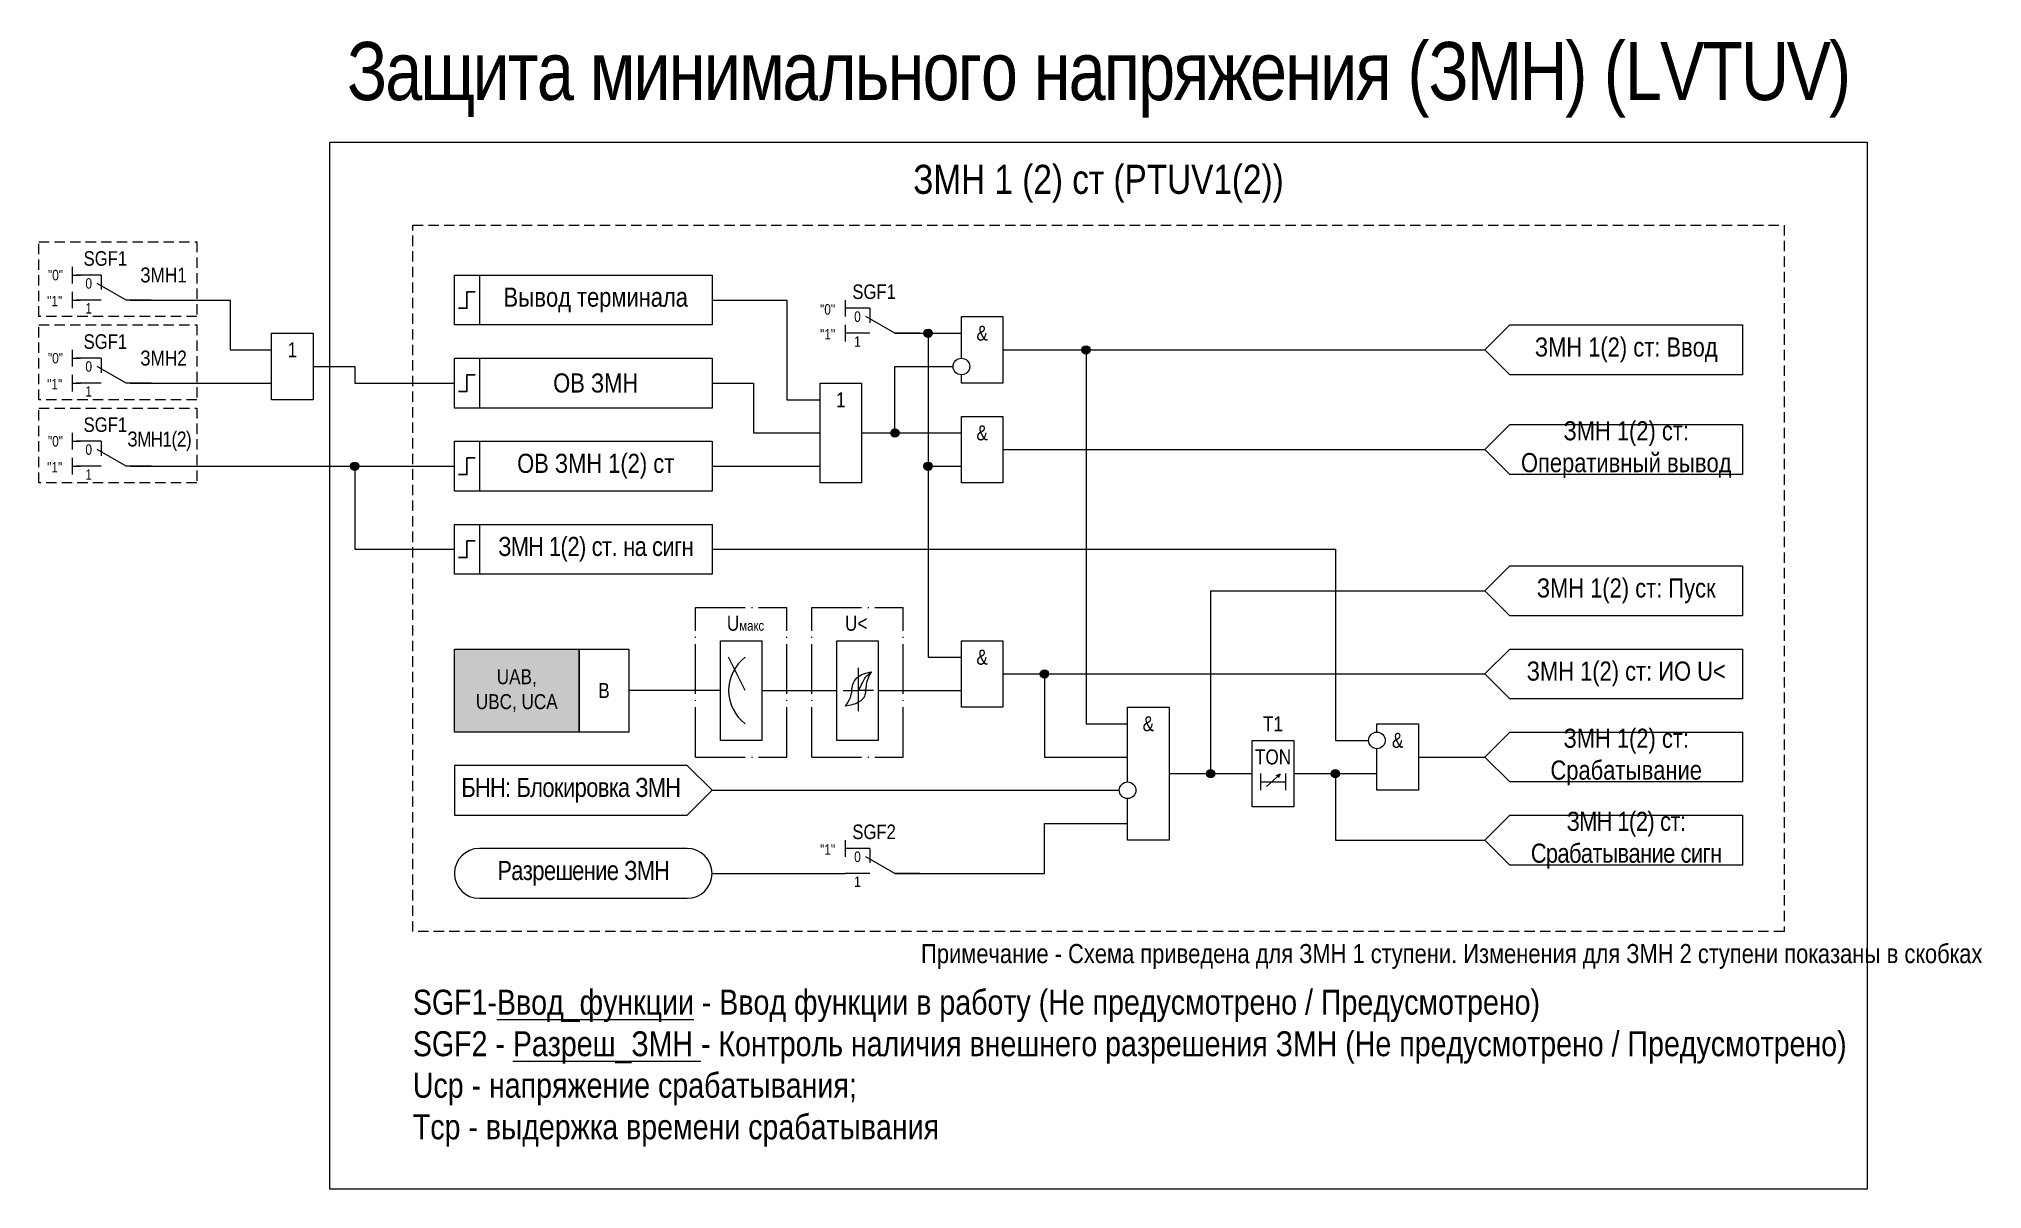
# Model space of a CAD drawing. Header units: millimetres. Extents: x -1079 to 451, y -13 to 145.
# Drawn here: x -475 to -241.2, y -13 to 125.4 of the extents above; entities that cross this region are included whole.
import ezdxf
from ezdxf.enums import TextEntityAlignment as Align

# ---------------------------------------------------------------- set-up
doc = ezdxf.new("R2010")
doc.units = ezdxf.units.MM
doc.linetypes.add('ACAD_ISO04W100', pattern=[30, 24, -3, 0, -3])
doc.linetypes.add('штриховая2', pattern=[0.375, 0.25, -0.125])
doc.layers.add('Основная', color=7, linetype='Continuous')
doc.styles.add('1.8_Gost_RD', font='ARIALN.TTF', dxfattribs={"height": 1.8})
doc.styles.add('2.5_Gost_RD', font='ARIALN.TTF', dxfattribs={"height": 2.5})
doc.styles.add('3.5_Gost_RD', font='ARIALN.TTF', dxfattribs={"height": 3.5})
doc.styles.add('Вывод', font='ARIALN.TTF', dxfattribs={"height": 2.5})
doc.styles.add('Компонент', font='ARIALN.TTF', dxfattribs={"height": 3.5})

msp = doc.modelspace()

# ---------------------------------------------------------------- texts
at = {"color": 30, "ltscale": 100}
for s, insert, char_height, width, attachment_point, style in [('{\\T0.95;\\C3;Защита минимального напряжения (ЗМН) (LVTUV)}', (-347.5, 120.5), 7, 185, 5, '3.5_Gost_RD'), ('ЗМН 1 (2) ст (PTUV1(2))', (-347.5, 108), 3.5, 165, 5, '3.5_Gost_RD'), ('ЗМН1', (-460, 97), 1.8, 8, 5, '2.5_Gost_RD'), ('ЗМН2', (-460, 87), 1.8, 8, 5, '2.5_Gost_RD'), ('{\\T0.95;ЗМН1(2)}', (-460.5, 77), 1.8, 9, 5, '2.5_Gost_RD'), ('{\\H0.85714x;SGF1-\\LВвод_функции\\l - Ввод функции в работу (Не предусмотрено / Предусмотрено)\\PSGF2 - \\LРазреш_ЗМН\\l - Контроль наличия внешнего разрешения ЗМН (Не предусмотрено / Предусмотрено)\\PUср - напряжение срабатывания;\\PTср - выдержка времени срабатывания}\\P ', (-430, 11), 3.5, 173.3854, 1, '3.5_Gost_RD')]:
    msp.add_mtext(s, dxfattribs=dict(at, insert=insert, char_height=char_height, width=width, attachment_point=attachment_point, style=style))
at = {"color": 6, "ltscale": 100, "char_height": 1.25, "attachment_point": 1, "style": '3.5_Gost_RD'}
for insert in [(-474, 94.5), (-474, 84.5), (-474, 74.5)]:
    msp.add_mtext_dynamic_manual_height_columns('"1"', width=2, gutter_width=17.5, heights=[0], dxfattribs=dict(at, insert=insert))
at = {"color": 6, "ltscale": 100, "insert": (-444.5, 88), "char_height": 1.8, "width": 5, "attachment_point": 5, "style": '2.5_Gost_RD'}
msp.add_mtext('1', dxfattribs=at)
at = {"ltscale": 100, "char_height": 1.8, "attachment_point": 5}
for s, insert, width, style in [('UAB,\\PUBC, UCA', (-417.5, 47), 15, '1.8_Gost_RD'), ('В ', (-407, 47), 6, '1.8_Gost_RD'), ('T1', (-326.5, 43), 5, '2.5_Gost_RD'), ('TON', (-326.5, 39), 5, '2.5_Gost_RD')]:
    msp.add_mtext(s, dxfattribs=dict(at, insert=insert, width=width, style=style))
at = {"layer": 'Основная', "color": 0, "ltscale": 100, "char_height": 2.3, "width": 28, "attachment_point": 5, "style": '2.5_Gost_RD'}
for s, insert in [('{\\C256;Вывод терминала}', (-408, 94)), ('{\\C256;ОВ ЗМН}', (-408, 84)), ('{\\C256;ЗМН 1(2) ст: Оперативный вывод}', (-284, 76)), ('{\\C256;ОВ ЗМН 1(2) ст}', (-408, 74)), ('{\\C256;ЗМН 1(2) ст: Пуск}', (-284, 59)), ('{\\C256;ЗМН 1(2) ст: ИО U<}', (-284, 49)), ('{\\C256;ЗМН 1(2) ст: Срабатывание}', (-284, 39)), ('{\\T0.95;\\C256;ЗМН 1(2) ст: Срабатывание сигн}', (-284, 29))]:
    msp.add_mtext(s, dxfattribs=dict(at, insert=insert))
at = {"layer": 'Основная', "ltscale": 100, "char_height": 1.25, "attachment_point": 1, "style": '3.5_Gost_RD'}
for s, insert in [('"0"', (-381, 93.5)), ('"1"', (-381, 90.5)), ('"1"', (-381, 28.5))]:
    msp.add_mtext_dynamic_manual_height_columns(s, width=2, gutter_width=17.5, heights=[0], dxfattribs=dict(at, insert=insert))
at = {"layer": 'Основная', "ltscale": 100, "attachment_point": 5, "style": '2.5_Gost_RD'}
for s, insert, char_height, width in [('&', (-361.5, 90), 1.8, 5), ('ЗМН 1(2) ст: Ввод', (-284, 88), 2.3, 28), ('1', (-378.5, 82), 1.8, 5), ('&', (-361.5, 78), 1.8, 5), ('{\\T0.95;\\C256;ЗМН 1(2) ст. на сигн}', (-408, 64), 2.3, 28), ('&', (-361.5, 51), 1.8, 5), ('&', (-341.5, 43), 1.8, 5), ('&', (-311.5, 41), 1.8, 5), ('{\\T0.95;БНН: Блокировка ЗМН}', (-411, 35), 2.3, 28), ('{\\T0.95;Разрешение ЗМН}', (-409.5, 25), 2.3, 31), ('Примечание - Схема приведена для ЗМН 1 ступени. Изменения для ЗМН 2 ступени показаны в скобках', (-305, 15), 2.3, 250)]:
    msp.add_mtext(s, dxfattribs=dict(at, insert=insert, char_height=char_height, width=width))
at = {"layer": 'Основная', "color": 7, "ltscale": 100, "char_height": 1.8, "attachment_point": 1, "style": '1.8_Gost_RD'}
for s, width, insert in [('\\pi2.78586;U{\\H0.66667x;макс}', 11, (-395, 56)), ('U<', 4, (-378, 56))]:
    msp.add_mtext_dynamic_manual_height_columns(s, width=width, gutter_width=17.5, heights=[0], dxfattribs=dict(at, insert=insert))

# ---------------------------------------------------------------- blocks, each defined once
blk = doc.blocks.new('*U70')
at = {"layer": 'Основная', "linetype": 'ACAD_ISO04W100', "ltscale": 0.25}
for p, q in [((0, 0), (11, 0)), ((0, -18), (0, 0)), ((11, -18), (11, 0)), ((0, -18), (11, -18))]:
    blk.add_line(p, q, dxfattribs=at)
at = {"layer": 'Основная', "style": 'Компонент'}
blk.add_attdef('ОУ', text='', height=3.5, dxfattribs=at).set_placement((11, 0), align=Align.MIDDLE_CENTER)
blk = doc.blocks.new('*U91')
at = {"layer": 'Основная', "linetype": 'ACAD_ISO04W100', "ltscale": 0.25}
for p, q in [((0, 0), (11, 0)), ((0, -18), (0, 0)), ((11, -18), (11, 0)), ((0, -18), (11, -18))]:
    blk.add_line(p, q, dxfattribs=at)
at = {"layer": 'Основная', "style": 'Компонент'}
blk.add_attdef('ОУ', text='', height=3.5, dxfattribs=at).set_placement((11, 0), align=Align.MIDDLE_CENTER)
blk = doc.blocks.new('*U79')
at = {"layer": 'Основная', "ltscale": 0.35}
blk.add_line((6, 6), (6, 2.5), dxfattribs=at)
at = {"layer": 'Основная', "color": 0}
blk.add_line((0, 0), (7, 4), dxfattribs=at)
blk = doc.blocks.new('*U90')
at = {"layer": 'Основная', "color": 0}
for p, q in [((-3, 6), (-9, 6)), ((-3, 0), (-9, 0)), ((9, 0), (3, 0))]:
    blk.add_line(p, q, dxfattribs=at)
at = {"layer": 'Основная', "ltscale": 0.25, "xscale": -1}
blk.add_blockref('*U79', (3, 0), dxfattribs=at)
at = {"layer": 'Основная'}
for tag, height, style, p in [('ОУ', 3.5, 'Компонент', (-2, 10)), ('В1', 2.5, 'Вывод', (-13, 6)), ('В2', 2.5, 'Вывод', (-6, 4)), ('В3', 2.5, 'Вывод', (-6, -2))]:
    blk.add_attdef(tag, text='', height=height, dxfattribs=dict(at, style=style)).set_placement(p, align=Align.MIDDLE_CENTER)
blk = doc.blocks.new('Точка')
at = {"ltscale": 100}
h = blk.add_hatch(color=256, dxfattribs=at)
h.dxf.hatch_style = 1
edge = h.paths.add_edge_path()
edge.add_arc((0, 0), 0.5, 0, 360)
blk.add_circle((0, 0), 0.5, dxfattribs=at)
blk = doc.blocks.new('*U81')
at = {"layer": 'Основная', "color": 0}
for p, q in [((-3, 6), (-9, 6)), ((-3, 0), (-9, 0)), ((9, 0), (3, 0))]:
    blk.add_line(p, q, dxfattribs=at)
at = {"layer": 'Основная', "ltscale": 0.25, "xscale": -1}
blk.add_blockref('*U79', (3, 0), dxfattribs=at)
at = {"layer": 'Основная'}
for tag, height, style, p in [('ОУ', 3.5, 'Компонент', (-2, 10)), ('В1', 2.5, 'Вывод', (-14, 6)), ('В2', 2.5, 'Вывод', (-6, 4)), ('В3', 2.5, 'Вывод', (-6, -2))]:
    blk.add_attdef(tag, text='', height=height, dxfattribs=dict(at, style=style)).set_placement(p, align=Align.MIDDLE_CENTER)

# ---------------------------------------------------------------- hatches: boundary and pattern name
at = {"ltscale": 100, "true_color": 0xf7941d}
h = msp.add_hatch(color=30, dxfattribs=at)
h.dxf.hatch_style = 1
h.paths.add_polyline_path([(-425, 52), (-410, 52), (-410, 42), (-425, 42)])

# ---------------------------------------------------------------- linework, layer by layer
at = {"color": 6, "ltscale": 100}
for p, q in [((-471, 98), (-471, 96)), ((-471, 97), (-470, 97)), ((-471, 95), (-471, 93)), ((-471, 94), (-470, 94)), ((-471, 88), (-471, 86)), ((-471, 87), (-470, 87)), ((-471, 85), (-471, 83)), ((-471, 84), (-470, 84)), ((-471, 78), (-471, 76)), ((-471, 77), (-470, 77)), ((-471, 75), (-471, 73)), ((-471, 74), (-470, 74))]:
    msp.add_line(p, q, dxfattribs=at)
at = {"ltscale": 100}
for p, q in [((-327.3, 35.46), (-325.63, 36.95)), ((-325.63, 36.95), (-326.15, 36.73)), ((-325.63, 36.95), (-325.89, 36.48))]:
    msp.add_line(p, q, dxfattribs=at)
at = {"color": 3, "ltscale": 100}
msp.add_lwpolyline([(-440, 113), (-255, 113), (-255, -13), (-440, -13)], close=True, dxfattribs=at)
at = {"color": 6, "linetype": 'штриховая2', "ltscale": 5}
for points in [[(-475, 101), (-456, 101), (-456, 92), (-475, 92)], [(-475, 91), (-456, 91), (-456, 82), (-475, 82)], [(-475, 81), (-456, 81), (-456, 72), (-475, 72)]]:
    msp.add_lwpolyline(points, close=True, dxfattribs=at)
at = {"color": 6, "ltscale": 100}
for points in [[(-464, 94), (-452, 94), (-452, 88), (-447, 88)], [(-442, 86), (-437, 86), (-437, 84), (-425, 84)], [(-464, 84), (-447, 84)], [(-464, 74), (-451, 74), (-451, 74), (-425, 74)], [(-464, 74), (-437, 74), (-437, 64), (-425, 64)]]:
    msp.add_lwpolyline(points, dxfattribs=at)
msp.add_lwpolyline([(-447, 90), (-442, 90), (-442, 82), (-447, 82)], close=True, dxfattribs=at)
at = {"ltscale": 100}
for points in [[(-372, 90), (-368, 90), (-368, 74), (-364, 74)], [(-372, 90), (-368, 90), (-368, 51), (-364, 51)], [(-359, 88), (-349, 88), (-349, 43), (-344, 43)], [(-339, 37), (-334, 37), (-334, 59), (-301, 59)], [(-359, 49), (-354, 49), (-354, 39), (-344, 39)], [(-328, 37), (-328, 35)], [(-328, 36), (-325, 36)], [(-325, 37), (-325, 35)], [(-324, 37), (-319, 37), (-319, 29), (-301, 29)], [(-372, 25), (-354, 25), (-354, 31), (-344, 31)]]:
    msp.add_lwpolyline(points, dxfattribs=at)
for points in [[(-425, 52), (-410, 52), (-410, 42), (-425, 42)], [(-410, 52), (-404, 52), (-404, 42), (-410, 42)], [(-329, 41), (-324, 41), (-324, 33), (-329, 33)]]:
    msp.add_lwpolyline(points, close=True, dxfattribs=at)
msp.add_lwpolyline([(-422, 22), (-397, 22, 1), (-397, 28), (-422, 28, 1)], format="xyb", close=True, dxfattribs=at)
at = {"layer": 'Основная', "ltscale": 100}
for p, q in [((-378, 94), (-378, 92)), ((-378, 91), (-378, 89)), ((-393, 51.5), (-393, 53)), ((-393, 53), (-388, 53)), ((-393, 44), (-393, 52)), ((-388, 53), (-388, 47)), ((-379, 51.5), (-379, 53)), ((-379, 53), (-374, 53)), ((-379, 44), (-379, 52)), ((-374, 53), (-374, 47)), ((-393, 47), (-404, 47)), ((-388, 47), (-388, 41)), ((-374, 47), (-364, 47)), ((-374, 47), (-374, 41)), ((-393, 41), (-393, 44)), ((-379, 41), (-379, 44)), ((-388, 41), (-393, 41)), ((-374, 41), (-379, 41)), ((-394, 35), (-354, 35)), ((-378, 29), (-378, 27)), ((-394, 25), (-378, 25))]:
    msp.add_line(p, q, dxfattribs=at)
at = {"layer": 'Основная', "color": 7, "ltscale": 100}
for p, q in [((-390, 47), (-392, 51)), ((-388, 47), (-379, 47)), ((-378.21, 47), (-376.4, 47)), ((-374.58, 47), (-376.4, 47))]:
    msp.add_line(p, q, dxfattribs=at)
at = {"layer": 'Основная'}
msp.add_line((-376.4, 49.72), (-376.4, 44.52), dxfattribs=at)
at = {"layer": 'Основная', "linetype": 'штриховая2', "ltscale": 5}
msp.add_lwpolyline([(-430, 103), (-265, 103), (-265, 18), (-430, 18)], close=True, dxfattribs=at)
at = {"layer": 'Основная', "ltscale": 100}
for points in [[(-425, 97), (-422, 97), (-422, 91), (-425, 91)], [(-425, 97), (-394, 97), (-394, 91), (-425, 91)], [(-270, 91), (-270, 85), (-298, 85), (-301, 88), (-298, 91)], [(-425, 87), (-422, 87), (-422, 81), (-425, 81)], [(-425, 87), (-394, 87), (-394, 81), (-425, 81)], [(-381, 84), (-376, 84), (-376, 72), (-381, 72)], [(-364, 80), (-359, 80), (-359, 72), (-364, 72)], [(-270, 79), (-270, 73), (-298, 73), (-301, 76), (-298, 79)], [(-425, 77), (-422, 77), (-422, 71), (-425, 71)], [(-425, 77), (-394, 77), (-394, 71), (-425, 71)], [(-425, 67), (-422, 67), (-422, 61), (-425, 61)], [(-425, 67), (-394, 67), (-394, 61), (-425, 61)], [(-270, 62), (-270, 56), (-298, 56), (-301, 59), (-298, 62)], [(-364, 53), (-359, 53), (-359, 45), (-364, 45)], [(-270, 52), (-270, 46), (-298, 46), (-301, 49), (-298, 52)], [(-270, 42), (-270, 36), (-298, 36), (-301, 39), (-298, 42)], [(-270, 32), (-270, 26), (-298, 26), (-301, 29), (-298, 32)]]:
    msp.add_lwpolyline(points, close=True, dxfattribs=at)
at = {"layer": 'Основная', "lineweight": 30, "ltscale": 100}
for points in [[(-422.5, 95), (-423.5, 95), (-423.5, 93), (-424.5, 93)], [(-422.5, 85), (-423.5, 85), (-423.5, 83), (-424.5, 83)], [(-422.5, 75), (-423.5, 75), (-423.5, 73), (-424.5, 73)], [(-422.5, 65), (-423.5, 65), (-423.5, 63), (-424.5, 63)]]:
    msp.add_lwpolyline(points, dxfattribs=at)
at = {"layer": 'Основная', "ltscale": 100}
for points in [[(-394, 94), (-385, 94), (-385, 82), (-381, 82)], [(-364, 87), (-364, 92), (-359, 92), (-359, 84), (-364, 84), (-364, 85)], [(-369, 90), (-364, 90)], [(-359, 88), (-301, 88)], [(-376, 78), (-372, 78), (-372, 86), (-365, 86)], [(-394, 84), (-389, 84), (-389, 78), (-381, 78)], [(-376, 78), (-364, 78)], [(-376, 78), (-368, 78)], [(-376, 78), (-368, 78), (-368, 78), (-368, 78)], [(-359, 76), (-359, 76), (-359, 76), (-301, 76)], [(-394, 74), (-381, 74)], [(-394, 64), (-319, 64), (-319, 41), (-315, 41)], [(-359, 49), (-301, 49)], [(-344, 36), (-344, 45), (-339, 45), (-339, 29), (-344, 29), (-344, 34)], [(-314, 42), (-314, 43), (-309, 43), (-309, 35), (-314, 35), (-314, 40)], [(-394, 35), (-397, 38), (-425, 38), (-425, 32), (-397, 32), (-394, 35)], [(-309, 39), (-301, 39)], [(-339, 37), (-329, 37)], [(-339, 37), (-329, 37), (-329, 37), (-329, 37)], [(-324, 37), (-314, 37)], [(-354, 35), (-345, 35)]]:
    msp.add_lwpolyline(points, dxfattribs=at)
at = {"layer": 'Основная'}
for centre in [(-364, 86), (-314, 41), (-344, 35)]:
    msp.add_circle(centre, 1, dxfattribs=at)
at = {"layer": 'Основная', "color": 7, "ltscale": 100}
msp.add_arc((-387, 47), 5, 126.8699, 233.1301, dxfattribs=at)
at = {"layer": 'Основная'}
for points in [[(-377.2, 46.92), (-377.05, 47.71), (-376.56, 48.54), (-374.8, 49.26)], [(-376.4, 47), (-376, 47.72), (-375.53, 48.6), (-374.8, 49.26)], [(-375.52, 46.92), (-375.4, 47.71), (-375.19, 48.54), (-374.8, 49.26)], [(-377.2, 46.92), (-377.4, 46.13), (-378, 45.12)], [(-375.52, 46.92), (-375.75, 46.13), (-376.24, 45.67), (-378, 45.12)]]:
    msp.add_spline(points, degree=3, dxfattribs=at)

# ---------------------------------------------------------------- block references
at = {"layer": 'Основная', "color": 6, "ltscale": 0.25, "xscale": 0.5, "yscale": 0.5, "zscale": 0.5}
for p in [(-466, 94), (-466, 84), (-466, 74)]:
    msp.add_blockref('*U81', p, dxfattribs=at).add_auto_attribs({'ОУ': 'SGF1', 'В1': '"0"', 'В2': '0', 'В3': '1'})
at = {"layer": 'Основная', "ltscale": 0.25}
ref = msp.add_blockref('*U90', (-373.5, 90), dxfattribs=dict(at, xscale=0.5, yscale=0.5, zscale=0.5))
ref.add_attrib('ОУ', 'SGF1', dxfattribs={"height": 1.75, "style": 'Компонент'}).set_placement((-374.5, 95), align=Align.MIDDLE_CENTER)
ref.add_attrib('В2', '0', dxfattribs={"height": 1.25, "style": 'Вывод'}).set_placement((-376.5, 92), align=Align.MIDDLE_CENTER)
ref.add_attrib('В3', '1', dxfattribs={"height": 1.25, "style": 'Вывод'}).set_placement((-376.5, 89), align=Align.MIDDLE_CENTER)
at = {"layer": 'Основная', "ltscale": 100}
for p in [(-368, 90), (-349, 88), (-372, 78), (-368, 74), (-354, 49), (-334, 37), (-319, 37)]:
    msp.add_blockref('Точка', p, dxfattribs=at)
at = {"layer": 'Основная', "color": 6, "ltscale": 100}
msp.add_blockref('Точка', (-437, 74), dxfattribs=at)
at = {"layer": 'Основная', "ltscale": 0.25}
for name, p in [('*U91', (-396, 57)), ('*U70', (-382, 57))]:
    msp.add_blockref(name, p, dxfattribs=at)
ref = msp.add_blockref('*U90', (-373.5, 25), dxfattribs=dict(at, xscale=0.5, yscale=0.5, zscale=0.5))
ref.add_attrib('ОУ', 'SGF2', dxfattribs={"height": 1.75, "style": 'Компонент'}).set_placement((-374.5, 30), align=Align.MIDDLE_CENTER)
ref.add_attrib('В2', '0', dxfattribs={"height": 1.25, "style": 'Вывод'}).set_placement((-376.5, 27), align=Align.MIDDLE_CENTER)
ref.add_attrib('В3', '1', dxfattribs={"height": 1.25, "style": 'Вывод'}).set_placement((-376.5, 24), align=Align.MIDDLE_CENTER)

msp.set_redraw_order([(e.dxf.handle, doc.entitydb.next_handle()) for e in msp.query("TEXT MTEXT ATTDEF DIMENSION ARC_DIMENSION")])  # texts and dimensions are drawn at this point

doc.saveas('drawing.dxf')
